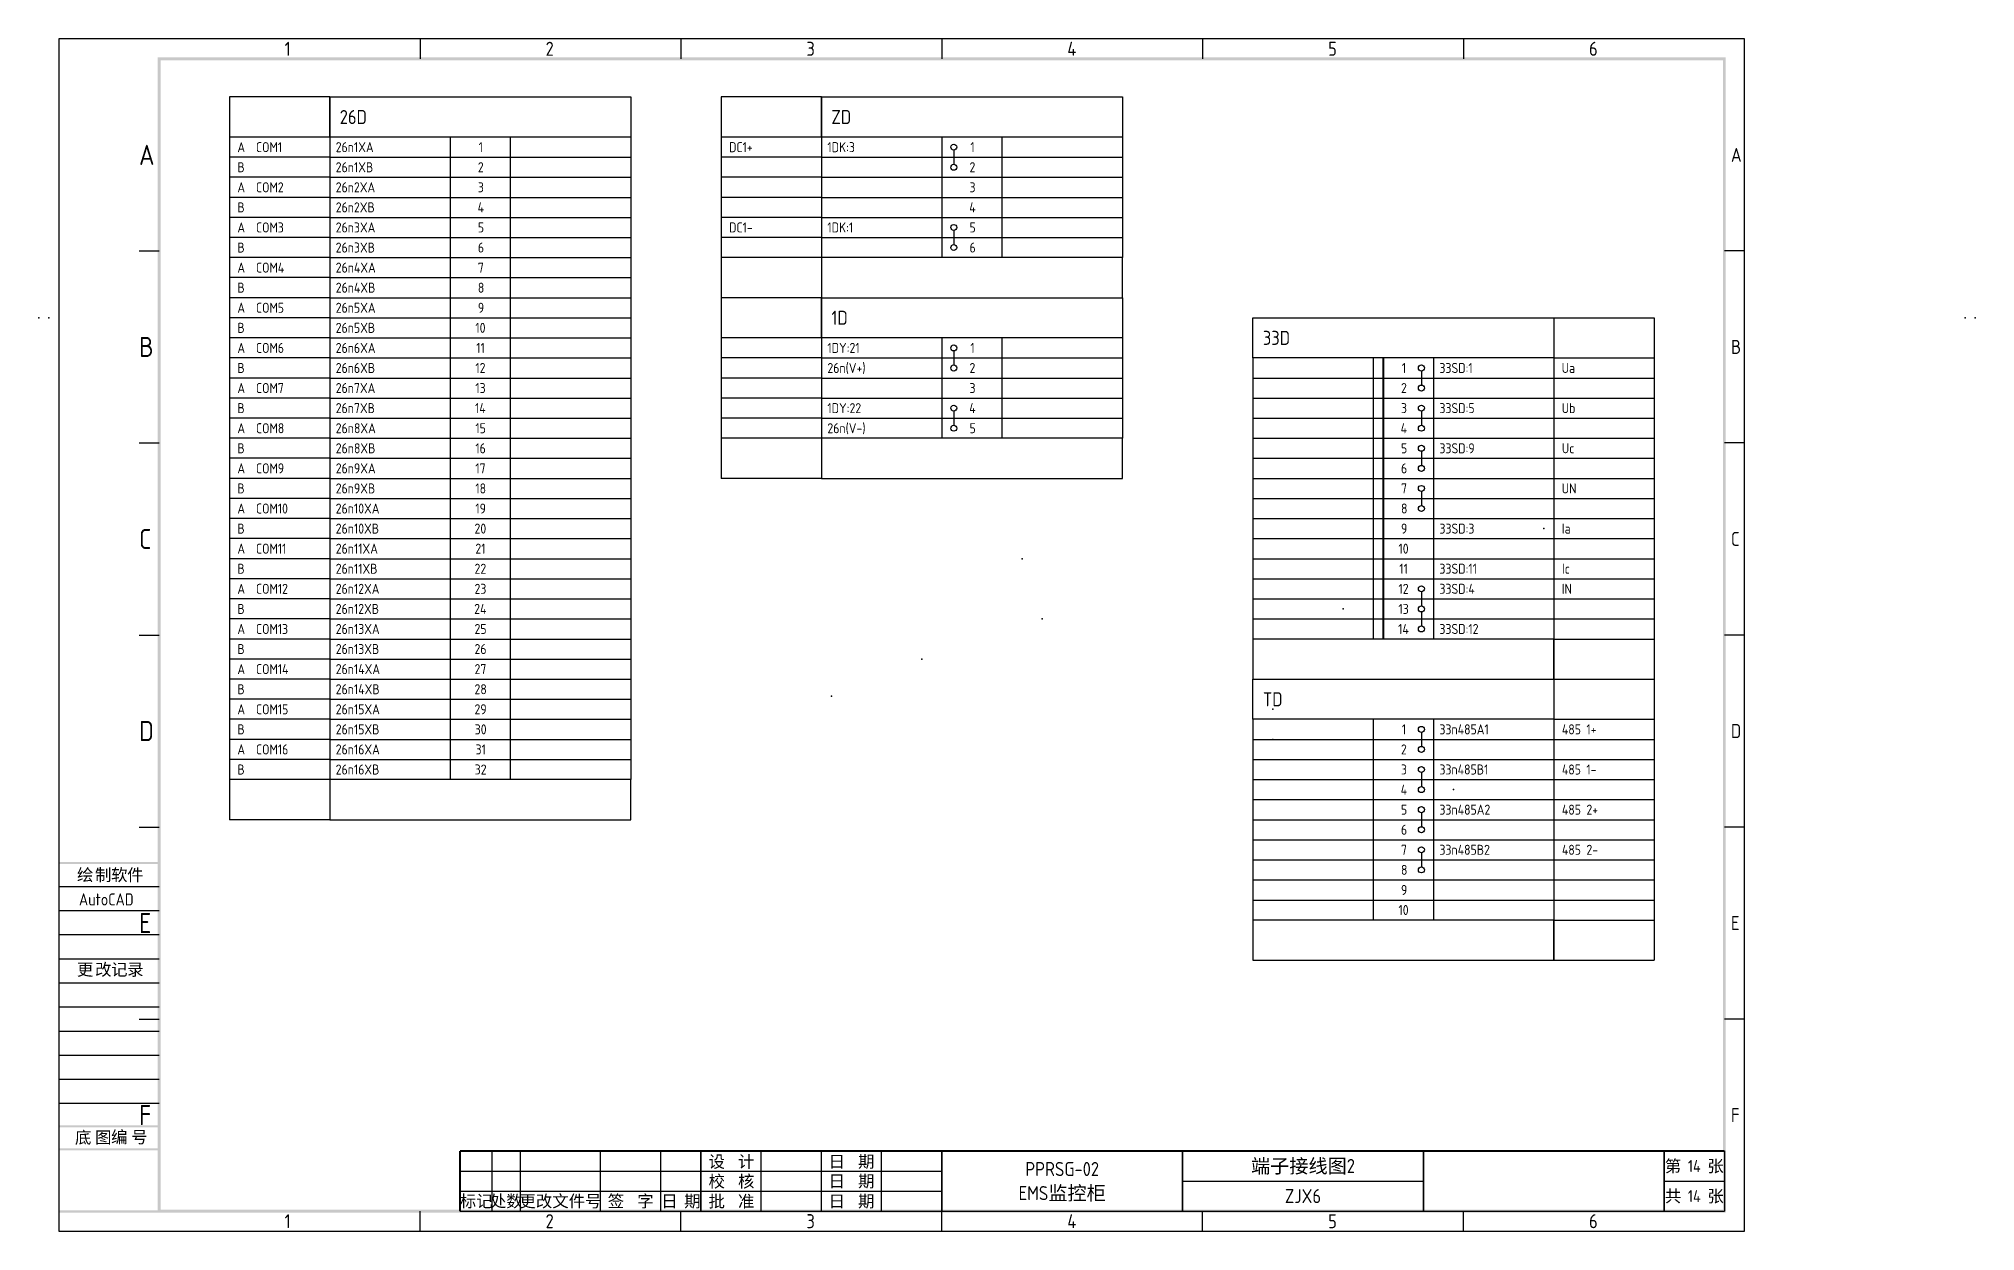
# Model space of a CAD drawing. Extents: x 0 to 4798, y 0 to 657.
# Drawn here: x 1435 to 1917.5, y 0 to 297 of the extents above; entities that cross this region are included whole.
import ezdxf
from ezdxf.enums import TextEntityAlignment as Align

# ---------------------------------------------------------------- set-up
doc = ezdxf.new("R2010")
doc.units = 0
doc.header["$MEASUREMENT"] = 0
for name, color, linetype in [('FRAME', 7, 'Continuous'), ('TABLE', 7, 'Continuous'), ('表格', 7, 'Continuous')]:
    doc.layers.add(name, color=color, linetype=linetype)
doc.styles.add('textstyle3', font='')
doc.styles.add('textstyle4', font='')
doc.styles.get('textstyle3').set_extended_font_data('gbenor')
doc.styles.get('textstyle4').set_extended_font_data('gbenor')

msp = doc.modelspace()

# ---------------------------------------------------------------- texts
at = {"style": 'textstyle3'}
for s, height, p in [('26D', 3.5, (1510, 275.75)), ('ZD', 3.5, (1632.5, 275.75)), ('A  COM1', 2.5, (1484.5, 268.75)), ('26n1XA', 2.5, (1509, 268.75)), ('1', 2.5, (1544.62, 268.75)), ('DC1+', 2.5, (1607, 268.75)), ('1DK:3', 2.5, (1631.5, 268.75)), ('1', 2.5, (1667.12, 268.75)), ('B', 2.5, (1484.5, 263.75)), ('26n1XB', 2.5, (1509, 263.75)), ('2', 2.5, (1544.41, 263.75)), ('2', 2.5, (1666.91, 263.75)), ('A  COM2', 2.5, (1484.5, 258.75)), ('26n2XA', 2.5, (1509, 258.75)), ('3', 2.5, (1544.41, 258.75)), ('3', 2.5, (1666.91, 258.75)), ('B', 2.5, (1484.5, 253.75)), ('26n2XB', 2.5, (1509, 253.75)), ('4', 2.5, (1544.34, 253.75)), ('4', 2.5, (1666.84, 253.75)), ('A  COM3', 2.5, (1484.5, 248.75)), ('26n3XA', 2.5, (1509, 248.75)), ('5', 2.5, (1544.41, 248.75)), ('DC1-', 2.5, (1607, 248.75)), ('1DK:1', 2.5, (1631.5, 248.75)), ('5', 2.5, (1666.91, 248.75)), ('B', 2.5, (1484.5, 243.75)), ('26n3XB', 2.5, (1509, 243.75)), ('6', 2.5, (1544.41, 243.75)), ('6', 2.5, (1666.91, 243.75)), ('A  COM4', 2.5, (1484.5, 238.75)), ('26n4XA', 2.5, (1509, 238.75)), ('7', 2.5, (1544.41, 238.75)), ('B', 2.5, (1484.5, 233.75)), ('26n4XB', 2.5, (1509, 233.75)), ('8', 2.5, (1544.41, 233.75)), ('A  COM5', 2.5, (1484.5, 228.75)), ('26n5XA', 2.5, (1509, 228.75)), ('9', 2.5, (1544.41, 228.75)), ('1D', 3.5, (1632.5, 225.75)), ('B', 2.5, (1484.5, 223.75)), ('26n5XB', 2.5, (1509, 223.75)), ('10', 2.5, (1543.79, 223.75)), ('33D', 3.5, (1740, 220.75)), ('A  COM6', 2.5, (1484.5, 218.75)), ('26n6XA', 2.5, (1509, 218.75)), ('11', 2.5, (1544, 218.75)), ('1DY:21', 2.5, (1631.5, 218.75)), ('1', 2.5, (1667.12, 218.75)), ('B', 2.5, (1484.5, 213.75)), ('26n6XB', 2.5, (1509, 213.75)), ('12', 2.5, (1543.79, 213.75)), ('26n(V+)', 2.5, (1631.5, 213.75)), ('2', 2.5, (1666.91, 213.75)), ('1', 2.5, (1774.62, 213.75)), ('33SD:1', 2.5, (1784, 213.75)), ('A  COM7', 2.5, (1484.5, 208.75)), ('26n7XA', 2.5, (1509, 208.75)), ('13', 2.5, (1543.79, 208.75)), ('3', 2.5, (1666.91, 208.75)), ('2', 2.5, (1774.42, 208.75)), ('B', 2.5, (1484.5, 203.75)), ('26n7XB', 2.5, (1509, 203.75)), ('14', 2.5, (1543.71, 203.75)), ('1DY:22', 2.5, (1631.5, 203.75)), ('4', 2.5, (1666.84, 203.75)), ('3', 2.5, (1774.42, 203.75)), ('33SD:5', 2.5, (1784, 203.75)), ('A  COM8', 2.5, (1484.5, 198.75)), ('26n8XA', 2.5, (1509, 198.75)), ('15', 2.5, (1543.79, 198.75)), ('26n(V-)', 2.5, (1631.5, 198.75)), ('5', 2.5, (1666.91, 198.75)), ('4', 2.5, (1774.33, 198.75)), ('B', 2.5, (1484.5, 193.75)), ('26n8XB', 2.5, (1509, 193.75)), ('16', 2.5, (1543.79, 193.75)), ('5', 2.5, (1774.42, 193.75)), ('33SD:9', 2.5, (1784, 193.75)), ('A  COM9', 2.5, (1484.5, 188.75)), ('26n9XA', 2.5, (1509, 188.75)), ('17', 2.5, (1543.79, 188.75)), ('6', 2.5, (1774.42, 188.75)), ('B', 2.5, (1484.5, 183.75)), ('26n9XB', 2.5, (1509, 183.75)), ('18', 2.5, (1543.79, 183.75)), ('7', 2.5, (1774.42, 183.75)), ('A  COM10', 2.5, (1484.5, 178.75)), ('26n10XA', 2.5, (1509, 178.75)), ('19', 2.5, (1543.79, 178.75)), ('8', 2.5, (1774.42, 178.75)), ('B', 2.5, (1484.5, 173.75)), ('26n10XB', 2.5, (1509, 173.75)), ('20', 2.5, (1543.58, 173.75)), ('9', 2.5, (1774.42, 173.75)), ('33SD:3', 2.5, (1784, 173.75)), ('A  COM11', 2.5, (1484.5, 168.75)), ('26n11XA', 2.5, (1509, 168.75)), ('21', 2.5, (1543.79, 168.75)), ('10', 2.5, (1773.79, 168.75)), ('B', 2.5, (1484.5, 163.75)), ('26n11XB', 2.5, (1509, 163.75)), ('22', 2.5, (1543.58, 163.75)), ('11', 2.5, (1774, 163.75)), ('33SD:11', 2.5, (1784, 163.75)), ('A  COM12', 2.5, (1484.5, 158.75)), ('26n12XA', 2.5, (1509, 158.75)), ('23', 2.5, (1543.58, 158.75)), ('12', 2.5, (1773.79, 158.75)), ('33SD:4', 2.5, (1784, 158.75)), ('B', 2.5, (1484.5, 153.75)), ('26n12XB', 2.5, (1509, 153.75)), ('24', 2.5, (1543.5, 153.75)), ('13', 2.5, (1773.79, 153.75)), ('A  COM13', 2.5, (1484.5, 148.75)), ('26n13XA', 2.5, (1509, 148.75)), ('25', 2.5, (1543.58, 148.75)), ('14', 2.5, (1773.71, 148.75)), ('33SD:12', 2.5, (1784, 148.75)), ('B', 2.5, (1484.5, 143.75)), ('26n13XB', 2.5, (1509, 143.75)), ('26', 2.5, (1543.58, 143.75)), ('A  COM14', 2.5, (1484.5, 138.75)), ('26n14XA', 2.5, (1509, 138.75)), ('27', 2.5, (1543.58, 138.75)), ('B', 2.5, (1484.5, 133.75)), ('26n14XB', 2.5, (1509, 133.75)), ('28', 2.5, (1543.58, 133.75)), ('A  COM15', 2.5, (1484.5, 128.75)), ('26n15XA', 2.5, (1509, 128.75)), ('29', 2.5, (1543.58, 128.75)), ('TD', 3.5, (1740, 130.75)), ('B', 2.5, (1484.5, 123.75)), ('26n15XB', 2.5, (1509, 123.75)), ('30', 2.5, (1543.63, 123.75)), ('1', 2.5, (1774.62, 123.75)), ('33n485A1', 2.5, (1784, 123.75)), ('485 1+', 2.5, (1814.5, 123.75)), ('A  COM16', 2.5, (1484.5, 118.75)), ('26n16XA', 2.5, (1509, 118.75)), ('31', 2.5, (1543.84, 118.75)), ('2', 2.5, (1774.41, 118.75)), ('B', 2.5, (1484.5, 113.75)), ('26n16XB', 2.5, (1509, 113.75)), ('32', 2.5, (1543.63, 113.75)), ('3', 2.5, (1774.41, 113.75)), ('33n485B1', 2.5, (1784, 113.75)), ('485 1-', 2.5, (1814.5, 113.75)), ('4', 2.5, (1774.34, 108.75)), ('5', 2.5, (1774.41, 103.75)), ('33n485A2', 2.5, (1784, 103.75)), ('485 2+', 2.5, (1814.5, 103.75)), ('6', 2.5, (1774.41, 98.75)), ('7', 2.5, (1774.41, 93.75)), ('33n485B2', 2.5, (1784, 93.75)), ('485 2-', 2.5, (1814.5, 93.75)), ('8', 2.5, (1774.41, 88.75)), ('9', 2.5, (1774.41, 83.75)), ('10', 2.5, (1773.79, 78.75))]:
    msp.add_text(s, height=height, dxfattribs=at).set_placement(p)
at = {"char_height": 3, "attachment_point": 1, "style": 'textstyle4'}
for s, insert, width in [('绘', (1444.53, 90.26), 17.5), ('制 ', (1449.03, 90.26), 17.5), ('软', (1453.03, 90.26), 17.5), ('件', (1457.03, 90.26), 17.5), ('AutoCAD', (1445.02, 84.15), 0.8), ('更', (1444.53, 66.69), 17.5), ('改', (1449.03, 66.69), 17.5), ('记', (1453.03, 66.69), 17.5), ('录', (1457.03, 66.69), 17.5), ('底', (1444.03, 24.86), 17.5), ('图', (1449.03, 24.86), 17.5), ('编', (1453.03, 24.97), 17.5), ('号', (1458.03, 24.97), 17.5)]:
    msp.add_mtext(s, dxfattribs=dict(at, insert=insert, width=width))
at = {"layer": 'FRAME', "style": 'textstyle3'}
for s, height, p in [('Ua', 2.5, (1816.12, 215)), ('Ub', 2.5, (1816.16, 205)), ('Uc', 2.5, (1816.04, 195)), ('UN', 2.5, (1816.29, 185)), ('Ia', 2.5, (1815.58, 175)), ('Ic', 2.5, (1815.5, 165)), ('IN', 2.5, (1815.74, 160)), ('标记', 3, (1544, 7.5)), ('处数', 3, (1551.5, 7.5)), ('更改文件号', 3, (1565, 7.5)), ('签  字', 3, (1582.5, 7.5)), ('日 期', 3, (1595, 7.5))]:
    msp.add_text(s, height=height, dxfattribs=at).set_placement(p, align=Align.MIDDLE_CENTER)
for s, p in [('设  计', (1607.6, 17.38)), ('日  期', (1637.5, 17.38)), ('校  核', (1607.6, 12.5)), ('日  期', (1637.5, 12.5)), ('批  准', (1607.6, 7.5)), ('日  期', (1637.5, 7.5))]:
    msp.add_text(s, height=3, dxfattribs=at).set_placement(p, align=Align.MIDDLE)
at = {"layer": '表格', "style": 'textstyle3'}
for s, height, p in [('PPRSG-02', 3.5, (1690, 15.5)), ('端子接线图2', 3.5, (1750, 16.25)), ('第    张', 3, (1847.5, 16.25)), ('14', 3, (1847.5, 16.25)), ('EMS监控柜', 3.5, (1690, 9.5)), ('ZJX6', 3.5, (1750, 8.75)), ('共    张', 3, (1847.5, 8.75)), ('14', 3, (1847.5, 8.75))]:
    msp.add_text(s, height=height, dxfattribs=at).set_placement(p, align=Align.MIDDLE_CENTER)

# ---------------------------------------------------------------- blocks, each defined once
blk = doc.blocks.new('A3')
at = {"layer": 'FRAME'}
for p, q in [((420, 297), (0, 297)), ((0, 297), (0, 0)), ((90, 297), (90, 292)), ((155, 297), (155, 292)), ((220, 297), (220, 292)), ((285, 297), (285, 292)), ((350, 297), (350, 292)), ((420, 0), (420, 297)), ((20, 244.17), (25, 244.17)), ((420, 244.17), (415, 244.17)), ((20, 196.33), (25, 196.33)), ((420, 196.33), (415, 196.33)), ((20, 148.5), (25, 148.5)), ((420, 148.5), (415, 148.5)), ((20, 100.67), (25, 100.67)), ((420, 100.67), (415, 100.67)), ((20, 52.83), (25, 52.83)), ((420, 52.83), (415, 52.83)), ((90, 0), (90, 5)), ((155, 0), (155, 5)), ((220, 0), (220, 5)), ((285, 0), (285, 5)), ((350, 0), (350, 5)), ((0, 0), (420, 0))]:
    blk.add_line(p, q, dxfattribs=at)
at = {"layer": 'FRAME', "linetype": 'Continuous'}
for points in [[(415.35, 291.65), (415.35, 292.35), (24.65, 291.65)], [(24.65, 292.35), (24.65, 291.65), (415.35, 292.35)], [(25.35, 292.35), (24.65, 292.35), (25.35, 4.65)], [(24.65, 4.65), (25.35, 4.65), (24.65, 292.35)], [(414.65, 4.65), (415.35, 4.65), (414.65, 292.35)], [(415.35, 292.35), (414.65, 292.35), (415.35, 4.65)], [(24.65, 5.35), (24.65, 4.65), (415.35, 5.35)], [(415.35, 4.65), (415.35, 5.35), (24.65, 4.65)]]:
    blk.add_solid(points, dxfattribs=at)
at = {"layer": 'FRAME', "style": 'textstyle3'}
for s, height, p in [('1', 3.5, (56.27, 292.75)), ('2', 3.5, (121.28, 292.75)), ('3', 3.5, (186.28, 292.75)), ('4', 3.5, (251.28, 292.75)), ('5', 3.5, (316.27, 292.75)), ('6', 3.5, (381.27, 292.75)), ('A', 5, (20, 265.58)), ('A', 3.5, (416.62, 266.33)), ('B', 5, (20, 217.75)), ('B', 3.5, (416.62, 218.5)), ('C', 5, (20, 169.92)), ('C', 3.5, (416.62, 170.67)), ('D', 5, (20, 122.08)), ('D', 3.5, (416.62, 122.83)), ('E', 5, (20, 74.25)), ('E', 3.5, (416.62, 75)), ('F', 5, (20, 26.42)), ('F', 3.5, (416.62, 27.17)), ('1', 3.5, (56.27, 0.75)), ('2', 3.5, (121.28, 0.75)), ('3', 3.5, (186.28, 0.75)), ('4', 3.5, (251.28, 0.75)), ('5', 3.5, (316.27, 0.75)), ('6', 3.5, (381.27, 0.75))]:
    blk.add_text(s, height=height, dxfattribs=at).set_placement(p)

# ---------------------------------------------------------------- linework, layer by layer
for p, q in [((1507.5, 282.5), (1582.5, 282.5)), ((1507.5, 272.5), (1507.5, 282.5)), ((1582.5, 282.5), (1582.5, 272.5)), ((1630, 282.5), (1705, 282.5)), ((1630, 272.5), (1630, 282.5)), ((1705, 282.5), (1705, 272.5)), ((1507.5, 272.5), (1507.5, 102.5)), ((1582.5, 272.5), (1507.5, 272.5)), ((1537.5, 272.5), (1537.5, 112.5)), ((1552.5, 272.5), (1552.5, 112.5)), ((1582.5, 272.5), (1582.5, 112.5)), ((1630, 272.5), (1630, 232.5)), ((1705, 272.5), (1630, 272.5)), ((1660, 272.5), (1660, 242.5)), ((1675, 272.5), (1675, 242.5)), ((1705, 272.5), (1705, 242.5)), ((1507.5, 267.5), (1582.5, 267.5)), ((1630, 267.5), (1705, 267.5)), ((1663, 269.25), (1663, 265.75)), ((1507.5, 262.5), (1582.5, 262.5)), ((1630, 262.5), (1705, 262.5)), ((1507.5, 257.5), (1582.5, 257.5)), ((1630, 257.5), (1705, 257.5)), ((1507.5, 252.5), (1582.5, 252.5)), ((1630, 252.5), (1705, 252.5)), ((1507.5, 247.5), (1582.5, 247.5)), ((1630, 247.5), (1705, 247.5)), ((1663, 249.25), (1663, 245.75)), ((1507.5, 242.5), (1582.5, 242.5)), ((1630, 242.5), (1630, 232.5)), ((1705, 242.5), (1630, 242.5)), ((1705, 232.5), (1705, 242.5)), ((1507.5, 237.5), (1582.5, 237.5)), ((1507.5, 232.5), (1582.5, 232.5)), ((1630, 232.5), (1705, 232.5)), ((1630, 222.5), (1630, 232.5)), ((1630, 232.5), (1705, 232.5)), ((1705, 232.5), (1705, 222.5)), ((1507.5, 227.5), (1582.5, 227.5)), ((1737.5, 227.5), (1812.5, 227.5)), ((1737.5, 217.5), (1737.5, 227.5)), ((1812.5, 227.5), (1812.5, 217.5)), ((1507.5, 222.5), (1582.5, 222.5)), ((1630, 222.5), (1630, 187.5)), ((1705, 222.5), (1630, 222.5)), ((1660, 222.5), (1660, 197.5)), ((1675, 222.5), (1675, 197.5)), ((1705, 222.5), (1705, 197.5)), ((1507.5, 217.5), (1582.5, 217.5)), ((1630, 217.5), (1705, 217.5)), ((1663, 219.25), (1663, 215.75)), ((1737.5, 217.5), (1737.5, 137.5)), ((1812.5, 217.5), (1737.5, 217.5)), ((1767.5, 217.5), (1767.5, 147.5)), ((1782.5, 217.5), (1782.5, 147.5)), ((1812.5, 217.5), (1812.5, 147.5)), ((1507.5, 212.5), (1582.5, 212.5)), ((1630, 212.5), (1705, 212.5)), ((1737.5, 212.5), (1812.5, 212.5)), ((1779.5, 214.25), (1779.5, 210.75)), ((1507.5, 207.5), (1582.5, 207.5)), ((1630, 207.5), (1705, 207.5)), ((1737.5, 207.5), (1812.5, 207.5)), ((1663, 204.25), (1663, 200.75)), ((1779.5, 204.25), (1779.5, 200.75)), ((1507.5, 202.5), (1582.5, 202.5)), ((1630, 202.5), (1705, 202.5)), ((1737.5, 202.5), (1812.5, 202.5)), ((1507.5, 197.5), (1582.5, 197.5)), ((1630, 197.5), (1630, 187.5)), ((1705, 197.5), (1630, 197.5)), ((1705, 187.5), (1705, 197.5)), ((1737.5, 197.5), (1812.5, 197.5)), ((1779.5, 194.25), (1779.5, 190.75)), ((1507.5, 192.5), (1582.5, 192.5)), ((1737.5, 192.5), (1812.5, 192.5)), ((1507.5, 187.5), (1582.5, 187.5)), ((1630, 187.5), (1705, 187.5)), ((1737.5, 187.5), (1812.5, 187.5)), ((1779.5, 184.25), (1779.5, 180.75)), ((1507.5, 182.5), (1582.5, 182.5)), ((1737.5, 182.5), (1812.5, 182.5)), ((1507.5, 177.5), (1582.5, 177.5)), ((1737.5, 177.5), (1812.5, 177.5)), ((1507.5, 172.5), (1582.5, 172.5)), ((1737.5, 172.5), (1812.5, 172.5)), ((1507.5, 167.5), (1582.5, 167.5)), ((1737.5, 167.5), (1812.5, 167.5)), ((1507.5, 162.5), (1582.5, 162.5)), ((1737.5, 162.5), (1812.5, 162.5)), ((1779.5, 159.25), (1779.5, 155.75)), ((1507.5, 157.5), (1582.5, 157.5)), ((1737.5, 157.5), (1812.5, 157.5)), ((1507.5, 152.5), (1582.5, 152.5)), ((1737.5, 152.5), (1812.5, 152.5)), ((1779.5, 154.25), (1779.5, 150.75)), ((1507.5, 147.5), (1582.5, 147.5)), ((1737.5, 147.5), (1737.5, 137.5)), ((1812.5, 147.5), (1737.5, 147.5)), ((1812.5, 137.5), (1812.5, 147.5)), ((1507.5, 142.5), (1582.5, 142.5)), ((1507.5, 137.5), (1582.5, 137.5)), ((1737.5, 137.5), (1812.5, 137.5)), ((1737.5, 137.5), (1812.5, 137.5)), ((1737.5, 127.5), (1737.5, 137.5)), ((1812.5, 137.5), (1812.5, 127.5)), ((1507.5, 132.5), (1582.5, 132.5)), ((1507.5, 127.5), (1582.5, 127.5)), ((1737.5, 127.5), (1737.5, 67.5)), ((1812.5, 127.5), (1737.5, 127.5)), ((1767.5, 127.5), (1767.5, 77.5)), ((1782.5, 127.5), (1782.5, 77.5)), ((1812.5, 127.5), (1812.5, 77.5)), ((1507.5, 122.5), (1582.5, 122.5)), ((1737.5, 122.5), (1812.5, 122.5)), ((1779.5, 124.25), (1779.5, 120.75)), ((1507.5, 117.5), (1582.5, 117.5)), ((1737.5, 117.5), (1812.5, 117.5)), ((1507.5, 112.5), (1507.5, 102.5)), ((1582.5, 112.5), (1507.5, 112.5)), ((1582.5, 102.5), (1582.5, 112.5)), ((1737.5, 112.5), (1812.5, 112.5)), ((1779.5, 114.25), (1779.5, 110.75)), ((1737.5, 107.5), (1812.5, 107.5)), ((1507.5, 102.5), (1582.5, 102.5)), ((1737.5, 102.5), (1812.5, 102.5)), ((1779.5, 104.25), (1779.5, 100.75)), ((1737.5, 97.5), (1812.5, 97.5)), ((1737.5, 92.5), (1812.5, 92.5)), ((1779.5, 94.25), (1779.5, 90.75)), ((1737.5, 87.5), (1812.5, 87.5)), ((1440.07, 85.87), (1465.02, 85.87)), ((1737.5, 82.5), (1812.5, 82.5)), ((1440.07, 79.87), (1465.02, 79.87)), ((1737.5, 77.5), (1737.5, 67.5)), ((1812.5, 77.5), (1737.5, 77.5)), ((1812.5, 67.5), (1812.5, 77.5)), ((1440.07, 73.87), (1465.02, 73.87)), ((1440.07, 67.87), (1465.02, 67.87)), ((1737.5, 67.5), (1812.5, 67.5)), ((1440.07, 61.87), (1465.02, 61.87)), ((1440.07, 55.87), (1465.02, 55.87)), ((1440.07, 49.87), (1465.02, 49.87)), ((1440.07, 43.87), (1465.02, 43.87)), ((1440.07, 37.87), (1465.02, 37.87)), ((1440.07, 31.87), (1465.02, 31.87))]:
    msp.add_line(p, q)
at = {"const_width": 0.5}
for points in [[(1770, 212.5), (1770, 217.5)], [(1770, 207.5), (1770, 212.5)], [(1770, 202.5), (1770, 207.5)], [(1770, 197.5), (1770, 202.5)], [(1770, 192.5), (1770, 197.5)], [(1770, 187.5), (1770, 192.5)], [(1770, 182.5), (1770, 187.5)], [(1770, 177.5), (1770, 182.5)], [(1770, 172.5), (1770, 177.5)], [(1770, 167.5), (1770, 172.5)], [(1770, 162.5), (1770, 167.5)], [(1770, 157.5), (1770, 162.5)], [(1770, 152.5), (1770, 157.5)], [(1770, 147.5), (1770, 152.5)]]:
    msp.add_lwpolyline(points, dxfattribs=at)
for centre in [(1663, 270), (1663, 265), (1663, 250), (1663, 245), (1663, 220), (1663, 215), (1779.5, 215), (1779.5, 210), (1663, 205), (1779.5, 205), (1663, 200), (1779.5, 200), (1779.5, 195), (1779.5, 190), (1779.5, 185), (1779.5, 180), (1779.5, 160), (1779.5, 155), (1779.5, 150), (1779.5, 125), (1779.5, 120), (1779.5, 115), (1779.5, 110), (1779.5, 105), (1779.5, 100), (1779.5, 95), (1779.5, 90)]:
    msp.add_circle(centre, 0.75)
for p in [(1435, 227.5), (1437.5, 227.5), (1915, 227.5), (1917.5, 227.5), (1810, 175), (1680, 167.5), (1760, 155), (1685, 152.5), (1655, 142.5), (1632.5, 133.24), (1742.5, 130), (1742.5, 122.5), (1787.5, 110)]:
    msp.add_point(p)
for points in [[(1440, 91.94), (1440, 91.44), (1465, 91.94), (1465, 91.44)], [(1440, 26.41), (1440, 25.91), (1465, 26.41), (1465, 25.91)], [(1465, 20.13), (1465, 20.63), (1440, 20.13), (1440, 20.63)], [(1465.06, 4.67), (1465.06, 5.17), (1440.06, 4.67), (1440.06, 5.17)], [(1465.56, 4.67), (1465.56, 5.17), (1440.56, 4.67), (1440.56, 5.17)]]:
    msp.add_trace(points)
at = {"layer": 'FRAME'}
for p, q in [((1548, 5), (1548, 20)), ((1555, 5), (1555, 20)), ((1575, 5), (1575, 20)), ((1590, 5), (1590, 20)), ((1615, 5), (1615, 20)), ((1630, 5), (1630, 20)), ((1645, 5), (1645, 20)), ((1540, 15), (1600, 15)), ((1600, 15), (1660, 15)), ((1540, 10), (1600, 10)), ((1600, 10), (1660, 10)), ((1540, 5), (1600, 5)), ((1600, 5), (1660, 5))]:
    msp.add_line(p, q, dxfattribs=at)
for points, const_width in [([(1540, 20), (1600, 20)], 0.5), ([(1540, 20), (1540, 5)], 0.5), ([(1600, 20), (1660, 20)], 0.5), ([(1600, 20), (1600, 5)], 0.4), ([(1660, 20), (1660, 5)], 0.4)]:
    msp.add_lwpolyline(points, dxfattribs=dict(at, const_width=const_width))
at = {"layer": 'TABLE'}
for p, q in [((1482.5, 282.5), (1482.5, 102.5)), ((1507.5, 282.5), (1482.5, 282.5)), ((1507.5, 282.5), (1507.5, 102.5)), ((1605, 282.5), (1605, 232.5)), ((1630, 282.5), (1605, 282.5)), ((1630, 282.5), (1630, 232.5)), ((1507.5, 272.5), (1482.5, 272.5)), ((1630, 272.5), (1605, 272.5)), ((1507.5, 267.5), (1482.5, 267.5)), ((1630, 267.5), (1605, 267.5)), ((1507.5, 262.5), (1482.5, 262.5)), ((1630, 262.5), (1605, 262.5)), ((1507.5, 257.5), (1482.5, 257.5)), ((1630, 257.5), (1605, 257.5)), ((1507.5, 252.5), (1482.5, 252.5)), ((1630, 252.5), (1605, 252.5)), ((1507.5, 247.5), (1482.5, 247.5)), ((1630, 247.5), (1605, 247.5)), ((1507.5, 242.5), (1482.5, 242.5)), ((1630, 242.5), (1605, 242.5)), ((1507.5, 237.5), (1482.5, 237.5)), ((1507.5, 232.5), (1482.5, 232.5)), ((1605, 232.5), (1605, 187.5)), ((1630, 232.5), (1605, 232.5)), ((1630, 232.5), (1605, 232.5)), ((1630, 232.5), (1630, 187.5)), ((1507.5, 227.5), (1482.5, 227.5)), ((1812.5, 227.5), (1812.5, 137.5)), ((1812.5, 227.5), (1837.5, 227.5)), ((1837.5, 227.5), (1837.5, 137.5)), ((1507.5, 222.5), (1482.5, 222.5)), ((1630, 222.5), (1605, 222.5)), ((1507.5, 217.5), (1482.5, 217.5)), ((1630, 217.5), (1605, 217.5)), ((1812.5, 217.5), (1837.5, 217.5)), ((1507.5, 212.5), (1482.5, 212.5)), ((1630, 212.5), (1605, 212.5)), ((1812.5, 212.5), (1837.5, 212.5)), ((1507.5, 207.5), (1482.5, 207.5)), ((1630, 207.5), (1605, 207.5)), ((1812.5, 207.5), (1837.5, 207.5)), ((1507.5, 202.5), (1482.5, 202.5)), ((1630, 202.5), (1605, 202.5)), ((1812.5, 202.5), (1837.5, 202.5)), ((1507.5, 197.5), (1482.5, 197.5)), ((1630, 197.5), (1605, 197.5)), ((1812.5, 197.5), (1837.5, 197.5)), ((1507.5, 192.5), (1482.5, 192.5)), ((1812.5, 192.5), (1837.5, 192.5)), ((1507.5, 187.5), (1482.5, 187.5)), ((1630, 187.5), (1605, 187.5)), ((1812.5, 187.5), (1837.5, 187.5)), ((1507.5, 182.5), (1482.5, 182.5)), ((1812.5, 182.5), (1837.5, 182.5)), ((1507.5, 177.5), (1482.5, 177.5)), ((1812.5, 177.5), (1837.5, 177.5)), ((1507.5, 172.5), (1482.5, 172.5)), ((1812.5, 172.5), (1837.5, 172.5)), ((1507.5, 167.5), (1482.5, 167.5)), ((1812.5, 167.5), (1837.5, 167.5)), ((1507.5, 162.5), (1482.5, 162.5)), ((1812.5, 162.5), (1837.5, 162.5)), ((1507.5, 157.5), (1482.5, 157.5)), ((1812.5, 157.5), (1837.5, 157.5)), ((1507.5, 152.5), (1482.5, 152.5)), ((1812.5, 152.5), (1837.5, 152.5)), ((1507.5, 147.5), (1482.5, 147.5)), ((1812.5, 147.5), (1837.5, 147.5)), ((1507.5, 142.5), (1482.5, 142.5)), ((1507.5, 137.5), (1482.5, 137.5)), ((1812.5, 137.5), (1837.5, 137.5)), ((1812.5, 137.5), (1812.5, 67.5)), ((1812.5, 137.5), (1837.5, 137.5)), ((1837.5, 137.5), (1837.5, 67.5)), ((1507.5, 132.5), (1482.5, 132.5)), ((1507.5, 127.5), (1482.5, 127.5)), ((1812.5, 127.5), (1837.5, 127.5)), ((1507.5, 122.5), (1482.5, 122.5)), ((1812.5, 122.5), (1837.5, 122.5)), ((1507.5, 117.5), (1482.5, 117.5)), ((1812.5, 117.5), (1837.5, 117.5)), ((1507.5, 112.5), (1482.5, 112.5)), ((1812.5, 112.5), (1837.5, 112.5)), ((1812.5, 107.5), (1837.5, 107.5)), ((1507.5, 102.5), (1482.5, 102.5)), ((1812.5, 102.5), (1837.5, 102.5)), ((1812.5, 97.5), (1837.5, 97.5)), ((1812.5, 92.5), (1837.5, 92.5)), ((1812.5, 87.5), (1837.5, 87.5)), ((1812.5, 82.5), (1837.5, 82.5)), ((1812.5, 77.5), (1837.5, 77.5)), ((1812.5, 67.5), (1837.5, 67.5))]:
    msp.add_line(p, q, dxfattribs=at)
at = {"layer": '表格'}
for p, q in [((1855, 20), (1855, 5)), ((1720, 12.5), (1780, 12.5)), ((1840, 12.5), (1855, 12.5)), ((1660, 5), (1840, 5)), ((1840, 5), (1855, 5))]:
    msp.add_line(p, q, dxfattribs=at)
for points, const_width in [([(1660, 20), (1840, 20)], 0.5), ([(1720, 20), (1720, 5)], 0.4), ([(1780, 20), (1780, 5)], 0.4), ([(1840, 20), (1855, 20)], 0.5), ([(1840, 20), (1840, 5)], 0.4)]:
    msp.add_lwpolyline(points, dxfattribs=dict(at, const_width=const_width))

# ---------------------------------------------------------------- block references
msp.add_blockref('A3', (1440, 0))

msp.set_redraw_order([(e.dxf.handle, doc.entitydb.next_handle()) for e in msp.query("TEXT MTEXT ATTDEF DIMENSION ARC_DIMENSION")])  # texts and dimensions are drawn at this point

doc.saveas('drawing.dxf')
